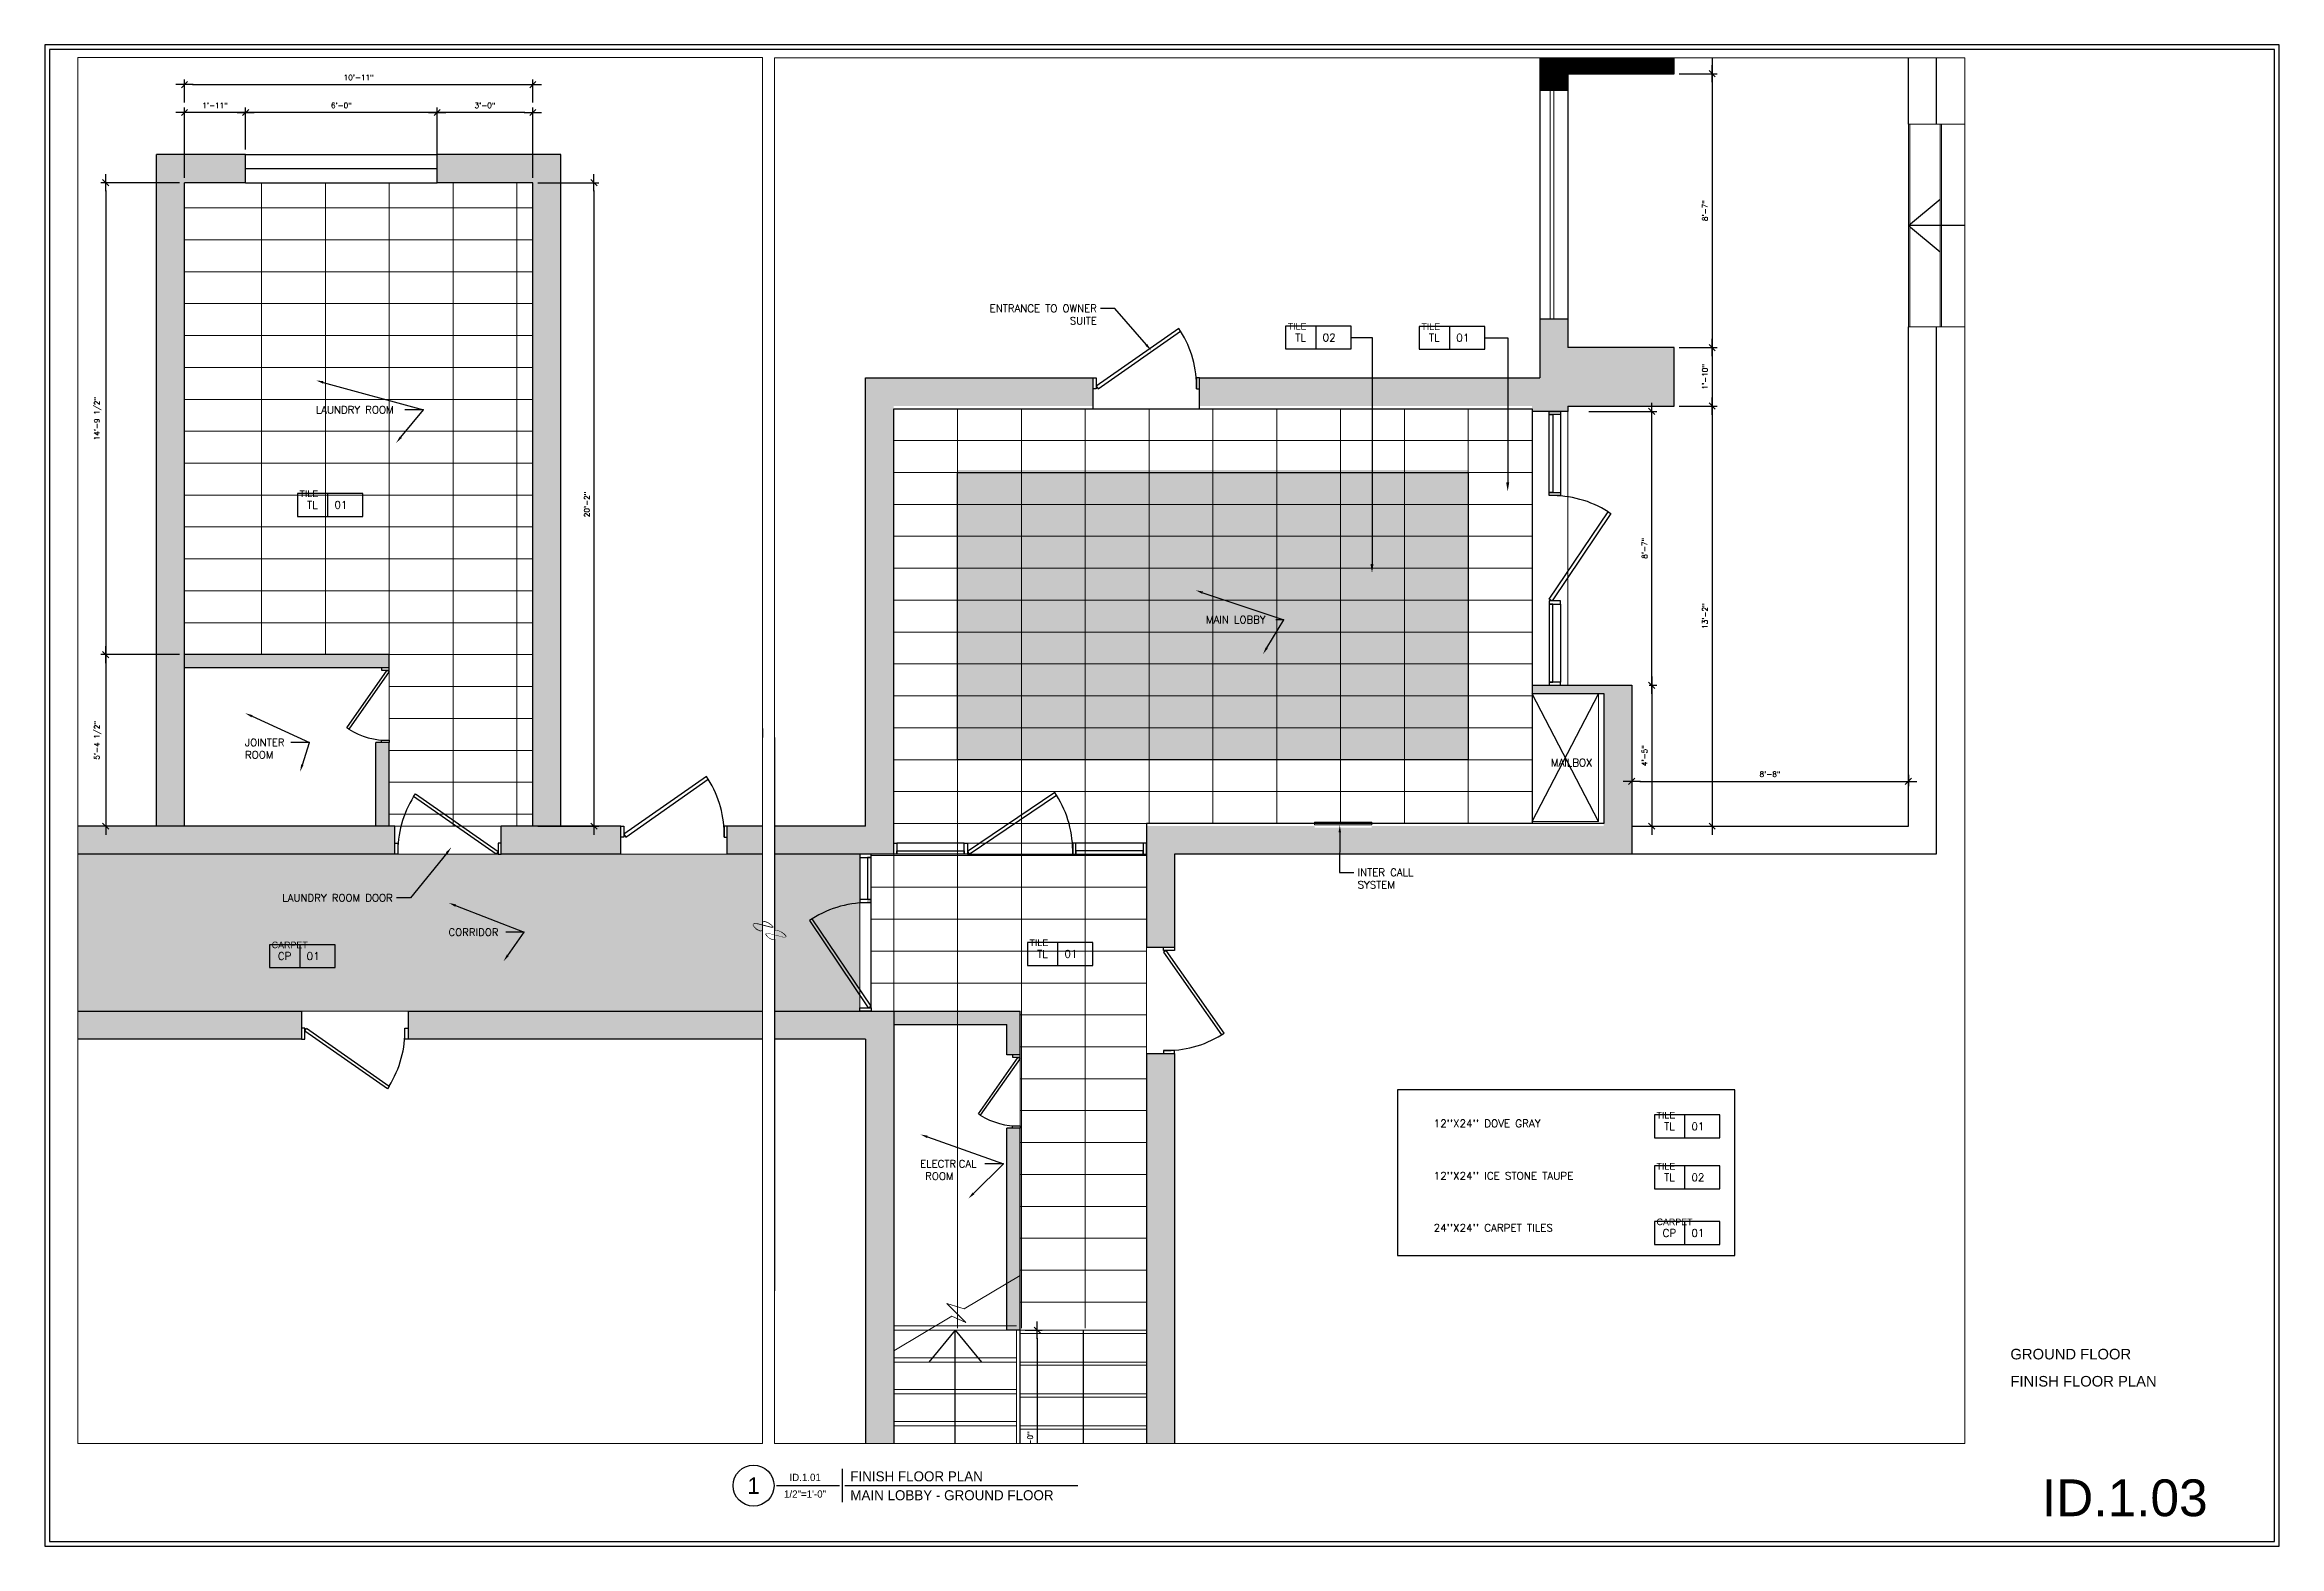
# Paper-space layout 'ID.1.03' of a CAD drawing. Header units: inches. Extents: x 0.8 to 35.8, y 0.2 to 23.8.
# The model-space entities are those that its viewports show. They can reach past a viewport. Long polylines and large blocks are cut down to what shows.
import ezdxf
from ezdxf import colors
from ezdxf.entities.mleader import LeaderData, LeaderLine
from ezdxf.enums import TextEntityAlignment as Align
from ezdxf.math import Vec2, Vec3

# ---------------------------------------------------------------- set-up
doc = ezdxf.new("R2018")
doc.units = ezdxf.units.IN
doc.header["$MEASUREMENT"] = 0
doc.set_wipeout_variables(frame=1)
doc.linetypes.add('CENTER', pattern=[2, 1.25, -0.25, 0.25, -0.25])
doc.linetypes.add('HIDDEN', pattern=[0.375, 0.25, -0.125])
for name, color, linetype in [('_SM_Xref-FF', 1, 'Continuous'), ('A-WALL', 4, 'Continuous'), ('A-WINDOW', 1, 'Continuous'), ('MD-FF-HATCH-6', 8, 'Continuous'), ('SM-A-NOTE', 2, 'Continuous'), ('SM-COM-GRID', 8, 'CENTER'), ('SM-COM-PLUMBING', 2, 'Continuous'), ('SM-FF-FIN', 1, 'Continuous'), ('SM-FF-HATCH', 8, 'Continuous'), ('SM-FF-IDEN', 2, 'Continuous'), ('SM-I-Ctrl-Wout', 197, 'Continuous'), ('SM-RCP-TEXT', 2, 'Continuous'), ('SM-VIEW-TAG', 5, 'Continuous'), ('titblk', 1, 'Continuous'), ('YP-DOOR', 1, 'Continuous')]:
    doc.layers.add(name, color=color, linetype=linetype)
doc.layers.add('D-D FLOOR', color=2, linetype='Continuous', lineweight=9)
doc.layers.add('I-8-Gray', color=1, linetype='Continuous', lineweight=9)
doc.styles.add('SHT_ARIAL', font='arial.ttf')
doc.styles.add('SM-ANNO-00', font='romans.shx')
doc.styles.add('SM-LEADER-00', font='romans.shx')
doc.styles.add('SMI-24', font='romans.shx', dxfattribs={"height": 2})
doc.styles.add('SMM-1', font='romans.shx', dxfattribs={"height": 2})
doc.styles.add('SMM-VIEW TAG', font='')
doc.styles.add('titblk text', font='arial.ttf', dxfattribs={"height": 0.125})
doc.styles.get('SMM-VIEW TAG').set_extended_font_data('Nexa Book')
doc.dimstyles.new('SMI-24', dxfattribs={"dimscale": 24, "dimtxt": 2, "dimasz": 0.125, "dimexe": 0.078125, "dimexo": 0.078125, "dimgap": 0.0625, "dimtad": 1, "dimdec": 3, "dimrnd": 0.25, "dimzin": 3, "dimdsep": 46, "dimlunit": 4, "dimtxsty": 'SMI-24', "dimblk": 'SMI-thick', "dimcen": 0.09375, "dimclrd": 1, "dimclre": 1, "dimclrt": 2, "dimadec": 0, "dimazin": 0, "dimtfac": 0.09375, "dimtdec": 3, "dimtmove": 2, "dimatfit": 3, "dimfxl": 0.078125, "dimfrac": 2, "dimtolj": 1, "dimtzin": 3, "dimarcsym": 0})

psp = doc.layouts.new('ID.1.03')

# ---------------------------------------------------------------- texts
at = {"layer": 'titblk', "color": 0, "style": 'titblk text'}
for s, p in [('GROUND FLOOR ', (31.553, 3.163)), ('FINISH FLOOR PLAN ', (31.553, 2.738))]:
    psp.add_text(s, height=0.16583, dxfattribs=at).set_placement(p)
at = {"layer": 'titblk', "color": 0, "ltscale": 8, "style": 'SHT_ARIAL'}
psp.add_text('ID.1.03', height=0.5768, dxfattribs=at).set_placement((32.046, 0.706))

msp = doc.modelspace()

# ---------------------------------------------------------------- texts
at = {"layer": 'SM-FF-FIN', "color": 2, "char_height": 2.84203, "attachment_point": 1, "style": 'SM-ANNO-00'}
for s, insert in [("12''X24'' DOVE GRAY", (724.78262, -1922.25449)), ("12''X24'' ICE STONE TAUPE", (724.78262, -1941.97496)), ("24''X24'' CARPET TILES", (724.78262, -1961.5208))]:
    msp.add_mtext(s, dxfattribs=dict(at, insert=insert))
at = {"layer": 'SM-RCP-TEXT', "insert": (784.45999, -1786.58792), "char_height": 2.8, "width": 57.3412941, "attachment_point": 3, "style": 'SM-LEADER-00'}
msp.add_mtext('MAILBOX ', dxfattribs=at)

# ---------------------------------------------------------------- blocks, each defined once
blk = doc.blocks.new('*U13')
at = {"color": 1, "linetype": 'Continuous'}
for p, q in [((1.711, 0.23), (1.711, -0.291)), ((0.682, -0.031), (1.67, -0.031)), ((1.752, -0.031), (5.402, -0.031))]:
    blk.add_line(p, q, dxfattribs=at)
blk.add_circle((0.321, -0.031), 0.321, dxfattribs=at)
at = {"color": 1, "style": 'SMM-VIEW TAG'}
blk.add_attdef('NO', text='', height=0.257, dxfattribs=at).set_placement((0.321, -0.031), align=Align.MIDDLE)
at = {"color": 1, "linetype": 'Continuous', "style": 'SMM-VIEW TAG'}
for tag, p in [('SHEET', (1.13, 0.099)), ('SCALE', (1.128, -0.16))]:
    blk.add_attdef(tag, text='', height=0.114, dxfattribs=at).set_placement(p, align=Align.MIDDLE)
at = {"color": 1, "style": 'SMM-VIEW TAG'}
blk.add_attdef('TITLE1', text='', height=0.157, dxfattribs=at).set_placement((1.837, -0.011), align=Align.BOTTOM_LEFT)
blk.add_attdef('TITLE2', text='', height=0.157, dxfattribs=at).set_placement((1.837, -0.103), align=Align.TOP_LEFT)
blk = doc.blocks.new('*U375')
at = {"linetype": 'ByBlock'}
for points in [[(-2.552, 0.166), (0.129, 0.166, -0.35878), (0.113, 0.201, -0.158891), (0.191, 0.318, -0.660676), (0.202, 0.314, -0.099894), (0.193, 0.25), (0.16, 0.123, 0.063527), (0.151, 0.053, 0.712672), (0.172, 0.043, 0.165502), (0.24, 0.13, 0.321469), (0.232, 0.166), (5.094, 0.166)], [(-2.68, 0), (0, 0, -0.35878), (-0.015, 0.034, -0.158891), (0.062, 0.152, -0.660676), (0.073, 0.148, -0.099894), (0.064, 0.084), (0.032, -0.044, 0.063527), (0.023, -0.113, 0.712672), (0.043, -0.124, 0.165502), (0.112, -0.036, 0.321469), (0.104, 0), (4.966, 0)]]:
    blk.add_lwpolyline(points, format="xyb", dxfattribs=at)
at = {"color": 191, "linetype": 'ByBlock'}
blk.add_wipeout([(-2.552, 0.166), (-2.552, 0), (0, 0), (-0.007, 0.005), (-0.011, 0.009), (-0.014, 0.014), (-0.016, 0.021), (-0.016, 0.027), (-0.015, 0.034), (-0.012, 0.045), (-0.009, 0.055), (-0.004, 0.067), (0.002, 0.078), (0.009, 0.091), (0.014, 0.099), (0.021, 0.11), (0.027, 0.117), (0.034, 0.125), (0.039, 0.131), (0.046, 0.138), (0.052, 0.144), (0.059, 0.15), (0.065, 0.154), (0.069, 0.154), (0.071, 0.149), (0.073, 0.144), (0.073, 0.131), (0.072, 0.115), (0.07, 0.105), (0.068, 0.096), (0.064, 0.084), (0.061, 0.069), (0.058, 0.059), (0.055, 0.049), (0.052, 0.035), (0.048, 0.02), (0.045, 0.01), (0.041, -0.008), (0.038, -0.019), (0.034, -0.034), (0.031, -0.048), (0.027, -0.063), (0.025, -0.08), (0.023, -0.098), (0.023, -0.117), (0.024, -0.121), (0.026, -0.124), (0.029, -0.126), (0.037, -0.127), (0.046, -0.122), (0.055, -0.115), (0.063, -0.109), (0.074, -0.098), (0.08, -0.091), (0.089, -0.079), (0.096, -0.069), (0.101, -0.06), (0.106, -0.05), (0.112, -0.036), (0.114, -0.026), (0.114, -0.017), (0.111, -0.009), (0.106, -0.002), (0.104, 0), (4.966, 0), (4.966, 0.166), (0.232, 0.166), (0.237, 0.161), (0.24, 0.156), (0.242, 0.149), (0.243, 0.144), (0.243, 0.139), (0.241, 0.133), (0.239, 0.125), (0.236, 0.119), (0.231, 0.108), (0.227, 0.1), (0.22, 0.09), (0.216, 0.084), (0.211, 0.078), (0.205, 0.071), (0.199, 0.065), (0.193, 0.059), (0.187, 0.054), (0.181, 0.049), (0.175, 0.045), (0.172, 0.043), (0.169, 0.041), (0.165, 0.039), (0.162, 0.039), (0.16, 0.04), (0.158, 0.04), (0.155, 0.042), (0.153, 0.045), (0.152, 0.047), (0.151, 0.049), (0.151, 0.053), (0.152, 0.065), (0.153, 0.082), (0.156, 0.105), (0.159, 0.118), (0.162, 0.128), (0.164, 0.139), (0.168, 0.152), (0.169, 0.158), (0.172, 0.169), (0.176, 0.183), (0.179, 0.196), (0.182, 0.206), (0.185, 0.219), (0.189, 0.233), (0.193, 0.248), (0.196, 0.258), (0.198, 0.266), (0.2, 0.277), (0.201, 0.287), (0.202, 0.293), (0.202, 0.304), (0.202, 0.309), (0.201, 0.316), (0.201, 0.316), (0.199, 0.319), (0.198, 0.32), (0.194, 0.32), (0.191, 0.318), (0.186, 0.315), (0.177, 0.307), (0.168, 0.297), (0.16, 0.289), (0.149, 0.275), (0.138, 0.258), (0.131, 0.245), (0.125, 0.234), (0.121, 0.224), (0.117, 0.213), (0.113, 0.201), (0.112, 0.191), (0.113, 0.185), (0.116, 0.178), (0.12, 0.173), (0.123, 0.17), (0.129, 0.166)], dxfattribs=at).dxf.layer = 'SM-I-Ctrl-Wout'
blk = doc.blocks.new('SMI-thick')
at = {"color": 0, "linetype": 'Continuous'}
blk.add_line((-1.08, 0), (1.08, 0), dxfattribs=at)
at = {"color": 4, "linetype": 'Continuous'}
blk.add_line((0.39, 0.39), (-0.39, -0.39), dxfattribs=at)
blk = doc.blocks.new('*D369')
at = {"layer": 'A-WALL', "color": 1, "lineweight": -2, "transparency": 16777216}
for p, q in [((783.13, -1655.87), (808.64, -1655.87)), ((806.77, -1755.87), (806.77, -1658.87)), ((805.83, -1758.87), (808.64, -1758.87))]:
    blk.add_line(p, q, dxfattribs=at)
at = {"layer": 'Defpoints', "color": 0, "transparency": 16777216}
for p in [(781.25, -1655.87), (806.77, -1655.87), (803.95, -1758.87)]:
    blk.add_point(p, dxfattribs=at)
at = {"layer": 'A-WALL', "color": 1, "lineweight": -2, "transparency": 16777216, "xscale": 3, "yscale": 3, "zscale": 3}
for p, rotation in [((806.77, -1655.87), 90), ((806.77, -1758.87), 270)]:
    blk.add_blockref('SMI-thick', p, dxfattribs=dict(at, rotation=rotation))
at = {"layer": 'A-WALL', "color": 2, "transparency": 16777216, "insert": (804.08, -1707.37), "char_height": 2, "attachment_point": 5, "rotation": 90, "style": 'SMI-24'}
blk.add_mtext('\\A1;8\'-7"', dxfattribs=at)
blk = doc.blocks.new('*D370')
at = {"layer": 'A-WALL', "color": 1, "lineweight": -2, "transparency": 16777216}
for p, q in [((805.83, -1758.87), (808.64, -1758.87)), ((806.77, -1761.87), (806.77, -1808.87)), ((804.69, -1811.87), (808.64, -1811.87))]:
    blk.add_line(p, q, dxfattribs=at)
at = {"layer": 'Defpoints', "color": 0, "transparency": 16777216}
for p in [(803.95, -1758.87), (802.82, -1811.87), (806.77, -1811.87)]:
    blk.add_point(p, dxfattribs=at)
at = {"layer": 'A-WALL', "color": 1, "lineweight": -2, "transparency": 16777216, "xscale": 3, "yscale": 3, "zscale": 3}
for p, rotation in [((806.77, -1758.87), 90), ((806.77, -1811.87), 270)]:
    blk.add_blockref('SMI-thick', p, dxfattribs=dict(at, rotation=rotation))
at = {"layer": 'A-WALL', "color": 2, "transparency": 16777216, "insert": (804.08, -1785.37), "char_height": 2, "attachment_point": 5, "rotation": 90, "style": 'SMI-24'}
blk.add_mtext('\\A1;4\'-5"', dxfattribs=at)
blk = doc.blocks.new('*D332')
at = {"layer": 'A-WALL', "color": 1, "lineweight": -2, "transparency": 16777216}
for p, q in [((820.74, -1506.87), (831.34, -1506.87)), ((829.47, -1509.87), (829.47, -1525.87)), ((817.12, -1528.87), (831.34, -1528.87))]:
    blk.add_line(p, q, dxfattribs=at)
at = {"layer": 'Defpoints', "color": 0, "transparency": 16777216}
for p in [(818.86, -1506.87), (815.25, -1528.87), (829.47, -1528.87)]:
    blk.add_point(p, dxfattribs=at)
at = {"layer": 'A-WALL', "color": 1, "lineweight": -2, "transparency": 16777216, "xscale": 3, "yscale": 3, "zscale": 3}
for p, rotation in [((829.47, -1506.87), 90), ((829.47, -1528.87), 270)]:
    blk.add_blockref('SMI-thick', p, dxfattribs=dict(at, rotation=rotation))
at = {"layer": 'A-WALL', "color": 2, "transparency": 16777216, "insert": (826.78, -1517.87), "char_height": 2, "attachment_point": 5, "rotation": 90, "style": 'SMI-24'}
blk.add_mtext('\\A1;1\'-10"', dxfattribs=at)
blk = doc.blocks.new('*D333')
at = {"layer": 'A-WALL', "color": 1, "lineweight": -2, "transparency": 16777216}
for p, q in [((817.12, -1528.87), (831.34, -1528.87)), ((829.47, -1531.87), (829.47, -1628.87)), ((817.12, -1631.87), (831.34, -1631.87))]:
    blk.add_line(p, q, dxfattribs=at)
at = {"layer": 'Defpoints', "color": 0, "transparency": 16777216}
for p in [(815.25, -1528.87), (815.25, -1631.87), (829.47, -1631.87)]:
    blk.add_point(p, dxfattribs=at)
at = {"layer": 'A-WALL', "color": 1, "lineweight": -2, "transparency": 16777216, "xscale": 3, "yscale": 3, "zscale": 3}
for p, rotation in [((829.47, -1528.87), 90), ((829.47, -1631.87), 270)]:
    blk.add_blockref('SMI-thick', p, dxfattribs=dict(at, rotation=rotation))
at = {"layer": 'A-WALL', "color": 2, "transparency": 16777216, "insert": (826.78, -1580.37), "char_height": 2, "attachment_point": 5, "rotation": 90, "style": 'SMI-24'}
blk.add_mtext('\\A1;8\'-7"', dxfattribs=at)
blk = doc.blocks.new('*D334')
at = {"layer": 'A-WALL', "color": 1, "lineweight": -2, "transparency": 16777216}
for p, q in [((817.12, -1631.87), (831.34, -1631.87)), ((829.47, -1634.87), (829.47, -1650.87)), ((817.12, -1653.87), (831.34, -1653.87))]:
    blk.add_line(p, q, dxfattribs=at)
at = {"layer": 'Defpoints', "color": 0, "transparency": 16777216}
for p in [(815.25, -1631.87), (815.25, -1653.87), (829.47, -1653.87)]:
    blk.add_point(p, dxfattribs=at)
at = {"layer": 'A-WALL', "color": 1, "lineweight": -2, "transparency": 16777216, "xscale": 3, "yscale": 3, "zscale": 3}
for p, rotation in [((829.47, -1631.87), 90), ((829.47, -1653.87), 270)]:
    blk.add_blockref('SMI-thick', p, dxfattribs=dict(at, rotation=rotation))
at = {"layer": 'A-WALL', "color": 2, "transparency": 16777216, "insert": (826.78, -1642.87), "char_height": 2, "attachment_point": 5, "rotation": 90, "style": 'SMI-24'}
blk.add_mtext('\\A1;1\'-10"', dxfattribs=at)
blk = doc.blocks.new('*D335')
at = {"layer": 'A-WALL', "color": 1, "lineweight": -2, "transparency": 16777216}
for p, q in [((817.12, -1653.87), (831.34, -1653.87)), ((829.47, -1656.87), (829.47, -1808.87)), ((815.49, -1811.87), (831.34, -1811.87))]:
    blk.add_line(p, q, dxfattribs=at)
at = {"layer": 'Defpoints', "color": 0, "transparency": 16777216}
for p in [(815.25, -1653.87), (813.61, -1811.87), (829.47, -1811.87)]:
    blk.add_point(p, dxfattribs=at)
at = {"layer": 'A-WALL', "color": 1, "lineweight": -2, "transparency": 16777216, "xscale": 3, "yscale": 3, "zscale": 3}
for p, rotation in [((829.47, -1653.87), 90), ((829.47, -1811.87), 270)]:
    blk.add_blockref('SMI-thick', p, dxfattribs=dict(at, rotation=rotation))
at = {"layer": 'A-WALL', "color": 2, "transparency": 16777216, "insert": (826.78, -1732.87), "char_height": 2, "attachment_point": 5, "rotation": 90, "style": 'SMI-24'}
blk.add_mtext('\\A1;13\'-2"', dxfattribs=at)
blk = doc.blocks.new('*D336')
at = {"layer": 'A-WALL', "color": 1, "lineweight": -2, "transparency": 16777216}
for p, q in [((799.25, -1792.53), (799.25, -1796.89)), ((802.25, -1795.02), (900.25, -1795.02)), ((903.25, -1792.53), (903.25, -1796.89))]:
    blk.add_line(p, q, dxfattribs=at)
at = {"layer": 'Defpoints', "color": 0, "transparency": 16777216}
for p in [(799.25, -1790.65), (903.25, -1790.65), (903.25, -1795.02)]:
    blk.add_point(p, dxfattribs=at)
at = {"layer": 'A-WALL', "color": 1, "lineweight": -2, "transparency": 16777216, "xscale": 3, "yscale": 3, "zscale": 3, "rotation": 180}
blk.add_blockref('SMI-thick', (799.25, -1795.02), dxfattribs=at)
at = {"layer": 'A-WALL', "color": 1, "lineweight": -2, "transparency": 16777216, "xscale": 3, "yscale": 3, "zscale": 3}
blk.add_blockref('SMI-thick', (903.25, -1795.02), dxfattribs=at)
at = {"layer": 'A-WALL', "color": 2, "transparency": 16777216, "insert": (851.25, -1792.33), "char_height": 2, "attachment_point": 5, "style": 'SMI-24'}
blk.add_mtext('\\A1;8\'-8"', dxfattribs=at)
blk = doc.blocks.new('*D361')
at = {"layer": 'A-WALL', "color": 1, "lineweight": -2, "transparency": 16777216}
for p, q in [((-53.12, -1569.87), (-30.15, -1569.87)), ((-32.02, -1572.87), (-32.02, -1808.87)), ((-53.12, -1811.87), (-30.15, -1811.87))]:
    blk.add_line(p, q, dxfattribs=at)
at = {"layer": 'Defpoints', "color": 0, "transparency": 16777216}
for p in [(-55, -1569.87), (-55, -1811.87), (-32.02, -1811.87)]:
    blk.add_point(p, dxfattribs=at)
at = {"layer": 'A-WALL', "color": 1, "lineweight": -2, "transparency": 16777216, "xscale": 3, "yscale": 3, "zscale": 3}
for p, rotation in [((-32.02, -1569.87), 90), ((-32.02, -1811.87), 270)]:
    blk.add_blockref('SMI-thick', p, dxfattribs=dict(at, rotation=rotation))
at = {"layer": 'A-WALL', "color": 2, "transparency": 16777216, "insert": (-34.71, -1690.87), "char_height": 2, "attachment_point": 5, "rotation": 90, "style": 'SMI-24'}
blk.add_mtext('\\A1;20\'-2"', dxfattribs=at)
blk = doc.blocks.new('*D362')
at = {"layer": 'A-WALL', "color": 1, "lineweight": -2, "transparency": 16777216}
for p, q in [((-91, -1568), (-91, -1541.6)), ((-58, -1543.48), (-88, -1543.48)), ((-55, -1568), (-55, -1541.6))]:
    blk.add_line(p, q, dxfattribs=at)
at = {"layer": 'Defpoints', "color": 0, "transparency": 16777216}
for p in [(-91, -1543.48), (-91, -1569.87), (-55, -1569.87)]:
    blk.add_point(p, dxfattribs=at)
at = {"layer": 'A-WALL', "color": 1, "lineweight": -2, "transparency": 16777216, "xscale": 3, "yscale": 3, "zscale": 3, "rotation": 180}
blk.add_blockref('SMI-thick', (-91, -1543.48), dxfattribs=at)
at = {"layer": 'A-WALL', "color": 1, "lineweight": -2, "transparency": 16777216, "xscale": 3, "yscale": 3, "zscale": 3}
blk.add_blockref('SMI-thick', (-55, -1543.48), dxfattribs=at)
at = {"layer": 'A-WALL', "color": 2, "transparency": 16777216, "insert": (-73, -1540.79), "char_height": 2, "attachment_point": 5, "style": 'SMI-24'}
blk.add_mtext('\\A1;3\'-0"', dxfattribs=at)
blk = doc.blocks.new('*D363')
at = {"layer": 'A-WALL', "color": 1, "lineweight": -2, "transparency": 16777216}
for p, q in [((-163, -1557.44), (-163, -1541.6)), ((-94, -1543.48), (-160, -1543.48)), ((-91, -1568), (-91, -1541.6))]:
    blk.add_line(p, q, dxfattribs=at)
at = {"layer": 'Defpoints', "color": 0, "transparency": 16777216}
for p in [(-163, -1543.48), (-163, -1559.31), (-91, -1569.87)]:
    blk.add_point(p, dxfattribs=at)
at = {"layer": 'A-WALL', "color": 1, "lineweight": -2, "transparency": 16777216, "xscale": 3, "yscale": 3, "zscale": 3, "rotation": 180}
blk.add_blockref('SMI-thick', (-163, -1543.48), dxfattribs=at)
at = {"layer": 'A-WALL', "color": 1, "lineweight": -2, "transparency": 16777216, "xscale": 3, "yscale": 3, "zscale": 3}
blk.add_blockref('SMI-thick', (-91, -1543.48), dxfattribs=at)
at = {"layer": 'A-WALL', "color": 2, "transparency": 16777216, "insert": (-127, -1540.79), "char_height": 2, "attachment_point": 5, "style": 'SMI-24'}
blk.add_mtext('\\A1;6\'-0"', dxfattribs=at)
blk = doc.blocks.new('*D364')
at = {"layer": 'A-WALL', "color": 1, "lineweight": -2, "transparency": 16777216}
for p, q in [((-186, -1568), (-186, -1541.6)), ((-166, -1543.48), (-183, -1543.48)), ((-163, -1557.44), (-163, -1541.6))]:
    blk.add_line(p, q, dxfattribs=at)
at = {"layer": 'Defpoints', "color": 0, "transparency": 16777216}
for p in [(-186, -1543.48), (-163, -1559.31), (-186, -1569.87)]:
    blk.add_point(p, dxfattribs=at)
at = {"layer": 'A-WALL', "color": 1, "lineweight": -2, "transparency": 16777216, "xscale": 3, "yscale": 3, "zscale": 3, "rotation": 180}
blk.add_blockref('SMI-thick', (-186, -1543.48), dxfattribs=at)
at = {"layer": 'A-WALL', "color": 1, "lineweight": -2, "transparency": 16777216, "xscale": 3, "yscale": 3, "zscale": 3}
blk.add_blockref('SMI-thick', (-163, -1543.48), dxfattribs=at)
at = {"layer": 'A-WALL', "color": 2, "transparency": 16777216, "insert": (-174.5, -1540.79), "char_height": 2, "attachment_point": 5, "style": 'SMI-24'}
blk.add_mtext('\\A1;1\'-11"', dxfattribs=at)
blk = doc.blocks.new('*D365')
at = {"layer": 'A-WALL', "color": 1, "lineweight": -2, "transparency": 16777216}
for p, q in [((-186, -1539.73), (-186, -1531.11)), ((-183, -1532.98), (-58, -1532.98)), ((-55, -1539.73), (-55, -1531.11))]:
    blk.add_line(p, q, dxfattribs=at)
at = {"layer": 'Defpoints', "color": 0, "transparency": 16777216}
for p in [(-55, -1532.98), (-186, -1541.6), (-55, -1541.6)]:
    blk.add_point(p, dxfattribs=at)
at = {"layer": 'A-WALL', "color": 1, "lineweight": -2, "transparency": 16777216, "xscale": 3, "yscale": 3, "zscale": 3, "rotation": 180}
blk.add_blockref('SMI-thick', (-186, -1532.98), dxfattribs=at)
at = {"layer": 'A-WALL', "color": 1, "lineweight": -2, "transparency": 16777216, "xscale": 3, "yscale": 3, "zscale": 3}
blk.add_blockref('SMI-thick', (-55, -1532.98), dxfattribs=at)
at = {"layer": 'A-WALL', "color": 2, "transparency": 16777216, "insert": (-120.5, -1530.29), "char_height": 2, "attachment_point": 5, "style": 'SMI-24'}
blk.add_mtext('\\A1;10\'-11"', dxfattribs=at)
blk = doc.blocks.new('*D366')
at = {"layer": 'A-WALL', "color": 1, "lineweight": -2, "transparency": 16777216}
for p, q in [((-187.87, -1569.87), (-217.46, -1569.87)), ((-215.59, -1572.87), (-215.59, -1744.37)), ((-187.87, -1747.37), (-217.46, -1747.37))]:
    blk.add_line(p, q, dxfattribs=at)
at = {"layer": 'Defpoints', "color": 0, "transparency": 16777216}
for p in [(-186, -1569.87), (-215.59, -1747.37), (-186, -1747.37)]:
    blk.add_point(p, dxfattribs=at)
at = {"layer": 'A-WALL', "color": 1, "lineweight": -2, "transparency": 16777216, "xscale": 3, "yscale": 3, "zscale": 3}
for p, rotation in [((-215.59, -1569.87), 90), ((-215.59, -1747.37), 270)]:
    blk.add_blockref('SMI-thick', p, dxfattribs=dict(at, rotation=rotation))
at = {"layer": 'A-WALL', "color": 2, "transparency": 16777216, "insert": (-218.61, -1658.62), "char_height": 2, "attachment_point": 5, "rotation": 90, "style": 'SMI-24'}
blk.add_mtext('\\A1;14\'-9 1/2"', dxfattribs=at)
blk = doc.blocks.new('*D367')
at = {"layer": 'A-WALL', "color": 1, "lineweight": -2, "transparency": 16777216}
for p, q in [((-187.87, -1747.37), (-217.46, -1747.37)), ((-215.59, -1750.37), (-215.59, -1808.87)), ((-198.44, -1811.87), (-217.46, -1811.87))]:
    blk.add_line(p, q, dxfattribs=at)
at = {"layer": 'Defpoints', "color": 0, "transparency": 16777216}
for p in [(-186, -1747.37), (-215.59, -1811.87), (-196.56, -1811.87)]:
    blk.add_point(p, dxfattribs=at)
at = {"layer": 'A-WALL', "color": 1, "lineweight": -2, "transparency": 16777216, "xscale": 3, "yscale": 3, "zscale": 3}
for p, rotation in [((-215.59, -1747.37), 90), ((-215.59, -1811.87), 270)]:
    blk.add_blockref('SMI-thick', p, dxfattribs=dict(at, rotation=rotation))
at = {"layer": 'A-WALL', "color": 2, "transparency": 16777216, "insert": (-218.61, -1779.62), "char_height": 2, "attachment_point": 5, "rotation": 90, "style": 'SMI-24'}
blk.add_mtext('\\A1;5\'-4 1/2"', dxfattribs=at)
blk = doc.blocks.new('*D329')
at = {"layer": 'A-WALL', "color": 1, "lineweight": -2, "transparency": 16777216}
for p, q in [((571.12, -2001.43), (577.6, -2001.43)), ((575.73, -2004.43), (575.73, -2082.41)), ((571.12, -2085.41), (577.6, -2085.41))]:
    blk.add_line(p, q, dxfattribs=at)
at = {"layer": 'Defpoints', "color": 0, "transparency": 16777216}
for p in [(569.25, -2001.43), (569.25, -2085.41), (575.73, -2085.41)]:
    blk.add_point(p, dxfattribs=at)
at = {"layer": 'A-WALL', "color": 1, "lineweight": -2, "transparency": 16777216, "xscale": 3, "yscale": 3, "zscale": 3}
for p, rotation in [((575.73, -2001.43), 90), ((575.73, -2085.41), 270)]:
    blk.add_blockref('SMI-thick', p, dxfattribs=dict(at, rotation=rotation))
at = {"layer": 'A-WALL', "color": 2, "transparency": 16777216, "insert": (573.04, -2043.42), "char_height": 2, "attachment_point": 5, "rotation": 90, "style": 'SMI-24'}
blk.add_mtext('\\A1;7\'-0"', dxfattribs=at)
blk = doc.blocks.new('*U372')
at = {"color": 1}
blk.add_line((7.93, 3.02), (7.93, -2.98), dxfattribs=at)
at = {"color": 0}
blk.add_lwpolyline([(0, -2.98), (17.23, -2.98), (17.23, 3.02), (0, 3.02)], close=True, dxfattribs=at)
at = {"color": 1, "linetype": 'ByBlock'}
for points in [[(17.23, 0.02), (22.71, 0.02)], [(22.71, 0.02), (22.71, -59.43)]]:
    blk.add_lwpolyline(points, dxfattribs=at)
blk.add_lwpolyline([(22.71, -59.43, 0.8, 0, 0), (22.71, -61.84, 0, 0, 0)], format="xyseb", dxfattribs=at)
at = {"color": 2, "lineweight": 30, "flags": 104}
blk.add_attdef('NAME', text='', height=2, dxfattribs=at).set_placement((0.57, 3.83), align=Align.BOTTOM_LEFT)
at = {"color": 2, "style": 'SMM-1'}
blk.add_attdef('TYP', text='', height=2, dxfattribs=at).set_placement((3.96, 0.02), align=Align.MIDDLE_CENTER)
blk.add_attdef('XXX', text='', height=2, dxfattribs=at).set_placement((9.73, 0.02), align=Align.MIDDLE_LEFT)
blk = doc.blocks.new('*U373')
at = {"color": 1}
blk.add_line((7.93, 3.02), (7.93, -2.98), dxfattribs=at)
at = {"color": 0}
blk.add_lwpolyline([(0, -2.98), (17.23, -2.98), (17.23, 3.02), (0, 3.02)], close=True, dxfattribs=at)
at = {"color": 1, "linetype": 'ByBlock'}
for points in [[(17.23, 0.02), (23.24, 0.02)], [(23.24, 0.02), (23.24, -37.95)]]:
    blk.add_lwpolyline(points, dxfattribs=at)
blk.add_lwpolyline([(23.24, -37.95, 0.8, 0, 0), (23.24, -40.36, 0, 0, 0)], format="xyseb", dxfattribs=at)
at = {"color": 2, "lineweight": 30, "flags": 104}
blk.add_attdef('NAME', text='', height=2, dxfattribs=at).set_placement((0.57, 3.83), align=Align.BOTTOM_LEFT)
at = {"color": 2, "style": 'SMM-1'}
blk.add_attdef('TYP', text='', height=2, dxfattribs=at).set_placement((3.96, 0.02), align=Align.MIDDLE_CENTER)
blk.add_attdef('XXX', text='', height=2, dxfattribs=at).set_placement((9.73, 0.02), align=Align.MIDDLE_LEFT)
blk = doc.blocks.new('*U374')
at = {"color": 1}
blk.add_line((7.93, 3.02), (7.93, -2.98), dxfattribs=at)
at = {"color": 0}
blk.add_lwpolyline([(0, -2.98), (17.23, -2.98), (17.23, 3.02), (0, 3.02)], close=True, dxfattribs=at)
at = {"color": 2, "lineweight": 30, "flags": 104}
blk.add_attdef('NAME', text='', height=2, dxfattribs=at).set_placement((0.57, 3.83), align=Align.BOTTOM_LEFT)
at = {"color": 2, "style": 'SMM-1'}
blk.add_attdef('TYP', text='', height=2, dxfattribs=at).set_placement((3.96, 0.02), align=Align.MIDDLE_CENTER)
blk.add_attdef('XXX', text='', height=2, dxfattribs=at).set_placement((9.73, 0.02), align=Align.MIDDLE_LEFT)
blk = doc.blocks.new('*U325')
at = {"color": 1}
blk.add_line((7.93, 3.02), (7.93, -2.98), dxfattribs=at)
at = {"color": 0}
blk.add_lwpolyline([(0, -2.98), (17.23, -2.98), (17.23, 3.02), (0, 3.02)], close=True, dxfattribs=at)
at = {"color": 2, "lineweight": 30, "flags": 104}
blk.add_attdef('NAME', text='', height=2, dxfattribs=at).set_placement((0.57, 3.83), align=Align.BOTTOM_LEFT)
at = {"color": 2, "style": 'SMM-1'}
blk.add_attdef('TYP', text='', height=2, dxfattribs=at).set_placement((3.96, 0.02), align=Align.MIDDLE_CENTER)
blk.add_attdef('XXX', text='', height=2, dxfattribs=at).set_placement((9.73, 0.02), align=Align.MIDDLE_LEFT)
blk = doc.blocks.new('*U326')
at = {"color": 1}
blk.add_line((7.93, 3.02), (7.93, -2.98), dxfattribs=at)
at = {"color": 0}
blk.add_lwpolyline([(0, -2.98), (17.23, -2.98), (17.23, 3.02), (0, 3.02)], close=True, dxfattribs=at)
at = {"color": 2, "lineweight": 30, "flags": 104}
blk.add_attdef('NAME', text='', height=2, dxfattribs=at).set_placement((0.57, 3.83), align=Align.BOTTOM_LEFT)
at = {"color": 2, "style": 'SMM-1'}
blk.add_attdef('TYP', text='', height=2, dxfattribs=at).set_placement((3.96, 0.02), align=Align.MIDDLE_CENTER)
blk.add_attdef('XXX', text='', height=2, dxfattribs=at).set_placement((9.73, 0.02), align=Align.MIDDLE_LEFT)
blk = doc.blocks.new('*U327')
at = {"color": 1}
blk.add_line((7.93, 3.02), (7.93, -2.98), dxfattribs=at)
at = {"color": 0}
blk.add_lwpolyline([(0, -2.98), (17.23, -2.98), (17.23, 3.02), (0, 3.02)], close=True, dxfattribs=at)
at = {"color": 2, "lineweight": 30, "flags": 104}
blk.add_attdef('NAME', text='', height=2, dxfattribs=at).set_placement((0.57, 3.83), align=Align.BOTTOM_LEFT)
at = {"color": 2, "style": 'SMM-1'}
blk.add_attdef('TYP', text='', height=2, dxfattribs=at).set_placement((3.96, 0.02), align=Align.MIDDLE_CENTER)
blk.add_attdef('XXX', text='', height=2, dxfattribs=at).set_placement((9.73, 0.02), align=Align.MIDDLE_LEFT)
blk = doc.blocks.new('*U328')
at = {"color": 1}
blk.add_line((7.93, 3.02), (7.93, -2.98), dxfattribs=at)
at = {"color": 0}
blk.add_lwpolyline([(0, -2.98), (17.23, -2.98), (17.23, 3.02), (0, 3.02)], close=True, dxfattribs=at)
at = {"color": 2, "lineweight": 30, "flags": 104}
blk.add_attdef('NAME', text='', height=2, dxfattribs=at).set_placement((0.57, 3.83), align=Align.BOTTOM_LEFT)
at = {"color": 2, "style": 'SMM-1'}
blk.add_attdef('TYP', text='', height=2, dxfattribs=at).set_placement((3.96, 0.02), align=Align.MIDDLE_CENTER)
blk.add_attdef('XXX', text='', height=2, dxfattribs=at).set_placement((9.73, 0.02), align=Align.MIDDLE_LEFT)

# ---------------------------------------------------------------- dimensions: what is measured, and where the dimension line sits
at = {"layer": 'A-WALL'}
for base, p1, p2, picture, middle in [((829.46831, -1528.87117), (818.86265, -1506.87117), (815.24662, -1528.87117), '*D332', (826.77784, -1517.87117)), ((829.46831, -1631.87117), (815.24662, -1528.87117), (815.24662, -1631.87117), '*D333', (826.77784, -1580.37117)), ((-215.58754, -1747.37117), (-185.99981, -1569.87117), (-185.99981, -1747.37117), '*D366', (-218.61135, -1658.62117)), ((-32.02267, -1811.87117), (-54.99981, -1569.87117), (-54.99981, -1811.87117), '*D361', (-34.71314, -1690.87117)), ((829.46831, -1653.87117), (815.24662, -1631.87117), (815.24662, -1653.87117), '*D334', (826.77784, -1642.87117)), ((806.76701, -1655.87117), (803.95153, -1758.87117), (781.25132, -1655.87117), '*D369', (804.07653, -1707.37117)), ((829.46831, -1811.87117), (815.24662, -1653.87117), (813.61, -1811.87117), '*D335', (826.77784, -1732.87117)), ((-215.58754, -1811.87117), (-185.99981, -1747.37117), (-196.56087, -1811.87117), '*D367', (-218.61135, -1779.62117)), ((806.76701, -1811.87117), (803.95153, -1758.87117), (802.81869, -1811.87117), '*D370', (804.07653, -1785.37117)), ((575.72954, -2085.41173), (569.24662, -2001.43224), (569.24662, -2085.41173), '*D329', (573.03907, -2043.42199))]:
    dim = msp.add_linear_dim(base=base, p1=p1, p2=p2, angle=90, dimstyle='SMI-24', dxfattribs=at)
    dim.commit()
    dim.dimension.update_dxf_attribs({"geometry": picture, "text_midpoint": middle})
for base, p1, p2, picture, middle in [((-54.99981, -1532.98253), (-185.99981, -1541.60111), (-54.99981, -1541.60111), '*D365', (-120.49981, -1530.29206)), ((-185.99981, -1543.47611), (-162.99981, -1559.3101), (-185.99981, -1569.87117), '*D364', (-174.49981, -1540.78563)), ((-162.99981, -1543.47611), (-90.99981, -1569.87117), (-162.99981, -1559.3101), '*D363', (-126.99981, -1540.78563)), ((-90.99981, -1543.47611), (-54.99981, -1569.87117), (-90.99981, -1569.87117), '*D362', (-72.99981, -1540.78563)), ((903.24662, -1795.01855), (799.24662, -1790.65171), (903.24662, -1790.65171), '*D336', (851.24662, -1792.32808))]:
    dim = msp.add_linear_dim(base=base, p1=p1, p2=p2, dimstyle='SMI-24', dxfattribs=at)
    dim.commit()
    dim.dimension.update_dxf_attribs({"geometry": picture, "text_midpoint": middle})

# ---------------------------------------------------------------- hatches: boundary and pattern name
at = {"layer": 'A-WALL'}
h = msp.add_hatch(dxfattribs=at)
h.set_pattern_fill('DOTS', color=8, scale=20, angle=315)
h.paths.add_polyline_path([(545.74662, -1786.87117), (737.74662, -1786.87117), (737.74662, -1677.87117), (545.74662, -1677.87117)])
at = {"layer": 'D-D FLOOR'}
h = msp.add_hatch(dxfattribs=at)
h.set_pattern_fill('ANSI31', color=256, scale=96, angle=315)
h.set_pattern_definition([(0, (-109, -1747.371), (3e-15, 12), [])])
h.paths.add_polyline_path([(-185.99981, -1569.87117), (-54.99981, -1569.87117), (-54.99981, -1811.87117), (-108.99981, -1811.87117), (-108.99981, -1747.37117), (-185.99981, -1747.37117)])
h = msp.add_hatch(dxfattribs=at)
h.set_pattern_fill('ANSI31', color=256, scale=192, angle=45)
h.set_pattern_definition([(90, (-109, -1747.543), (-24, 0), [])])
h.paths.add_polyline_path([(-108.99981, -1747.37117), (-108.99981, -1811.87117), (-54.89333, -1811.87117), (-55.08785, -1569.87117), (-102.0781, -1569.87117), (-101.99006, -1569.7959), (-180.49981, -1569.94645), (-180.42171, -1747.37117)])
h = msp.add_hatch(dxfattribs=at)
h.set_pattern_fill('ANSI31', color=256, scale=96, angle=315)
h.set_pattern_definition([(0, (737.747, -1726.871), (3e-15, 12), [])])
h.paths.add_polyline_path([(521.74662, -1786.87117), (521.74662, -1795.26906), (521.74662, -1822.43224), (513.24661, -1822.43224), (513.24661, -1822.43224), (513.24662, -1880.8391), (569.24662, -1881.43224), (569.24662, -2001.43224), (616.74662, -2001.43224), (616.74662, -1811.87117), (761.74662, -1811.87117), (761.74662, -1653.8721), (521.74662, -1654.3745)])
h = msp.add_hatch(dxfattribs=at)
h.set_pattern_fill('ANSI31', color=256, scale=192, angle=45)
h.set_pattern_definition([(90, (641.747, -1677.87), (-24, 0), [])])
h.paths.add_polyline_path([(634.34231, -1714.38494), (636.64231, -1714.38494), (549.19662, -1714.19644), (546.89662, -1714.19644)], flags=16)
h.paths.add_polyline_path([(761.74662, -1810.87117), (761.74662, -1654.87117), (513.24661, -1654.87118), (513.24661, -2000.69513), (616.74662, -2000.69513), (616.74662, -1810.87117)])
h = msp.add_hatch(dxfattribs=at)
h.set_pattern_fill('GEOL4', color=8, scale=20, pattern_type=2)
h.set_pattern_definition([(0, (0, 2), (10, 4), [8, -12]), (90, (2, 0), (-10, 4), [2, -8, 2, -4]), (90, (6, 2), (-10, 4), [2, -4, 2, -8]), (90, (0.6, 1.1), (-2.5, 10), [0, -1.8, 0, -2.2, 0, -2]), (90, (1.8, 0.9), (-2.5, 10), [0, -1.8, 0, -1.8, 0, -2.4])])
h.paths.add_polyline_path([(509.06126, -1822.43224), (-663.93873, -1822.43224), (-663.93873, -1881.43224), (509.06126, -1881.43224)])
at = {"layer": 'SM-COM-GRID'}
h = msp.add_hatch(dxfattribs=at)
h.set_pattern_fill('ANSI31', color=256)
h.paths.add_polyline_path([(815.24662, -1506.87117), (775.24662, -1506.87117), (775.24662, -1496.08522), (764.74662, -1496.08522), (764.74662, -1535.01462), (775.24662, -1535.01462), (775.24662, -1528.87117), (815.24662, -1528.87117)])
h = msp.add_hatch(dxfattribs=at)
h.set_pattern_fill('ANSI31', color=256)
h.paths.add_polyline_path([(521.74662, -1653.87117), (596.74662, -1653.87117), (596.74662, -1643.3101), (511.18555, -1643.3101), (511.18555, -1811.87117), (463.06126, -1811.87117), (463.06126, -1815.97374), (463.06126, -1822.43224), (509.06126, -1822.43224), (521.74662, -1822.43224)])
h.paths.add_polyline_path([(701.58013, -1643.3101), (636.74662, -1643.3101), (636.74662, -1647.41268), (636.74662, -1653.87117), (701.58013, -1653.87117)])
h.paths.add_polyline_path([(752.59653, -1643.3101), (701.58013, -1643.3101), (701.58013, -1653.87117), (752.59653, -1653.87117)])
h.paths.add_polyline_path([(815.24662, -1631.87117), (775.24662, -1631.87117), (775.24662, -1621.08522), (764.74662, -1621.08522), (764.74662, -1643.3101), (752.59653, -1643.3101), (752.59653, -1653.87117), (761.74662, -1653.87117), (761.74662, -1655.87117), (775.24662, -1655.87117), (775.24662, -1653.87117), (815.24662, -1653.87117)])
h.paths.add_polyline_path([(799.24662, -1758.87117), (761.74662, -1758.87117), (761.74662, -1761.93399), (788.74662, -1761.93399), (788.74662, -1811.87117), (701.4761, -1811.87117), (701.4761, -1812.41768), (680.01714, -1812.41768), (680.01714, -1811.87117), (616.74662, -1811.87117), (616.74662, -1857.43224), (627.30769, -1857.43224), (627.30769, -1822.43224), (799.24662, -1822.43224)])
h.paths.add_polyline_path([(627.30769, -1897.43224), (623.20512, -1897.43224), (616.74662, -1897.43224), (616.74662, -2001.43224), (616.74662, -2137.61759), (627.30769, -2137.61759)])
h.paths.add_polyline_path([(569.24662, -1881.43224), (521.74662, -1881.43224), (521.74662, -1886.43224), (564.24662, -1886.43224), (564.24662, -1897.93224), (569.24662, -1897.93224)])
h.paths.add_polyline_path([(569.24662, -1925.43224), (566.4261, -1925.43224), (564.24662, -1925.43224), (564.24662, -1983.8768), (569.24662, -1980.88755)])
h.paths.add_polyline_path([(569.24662, -1980.88755), (564.24662, -1983.8768), (564.24662, -2001.43224), (569.24662, -2001.43224)])
h.paths.add_polyline_path([(423.06126, -1811.87117), (18.06126, -1811.87117), (18.06126, -1815.97374), (18.06126, -1822.43224), (423.06126, -1822.43224)])
h.paths.add_polyline_path([(-21.93874, -1811.87117), (-66.93874, -1811.87117), (-66.93874, -1822.43224), (-21.93874, -1822.43224)])
h.paths.add_polyline_path([(-185.99981, -1569.87117), (-162.99981, -1569.87117), (-162.99981, -1559.3101), (-196.56087, -1559.3101), (-196.56087, -1811.87117), (-185.99981, -1811.87117)])
h.paths.add_polyline_path([(-108.99981, -1747.37117), (-185.99981, -1747.37117), (-185.99981, -1752.37117), (-108.99981, -1752.37117)])
h.paths.add_polyline_path([(-108.99981, -1780.37117), (-111.87161, -1780.37117), (-113.99981, -1780.37117), (-113.99981, -1811.87117), (-108.99981, -1811.87117)])
h.paths.add_polyline_path([(-44.43874, -1559.3101), (-90.99981, -1559.3101), (-90.99981, -1569.87117), (-54.99981, -1569.87117), (-54.99981, -1811.87117), (-44.43874, -1811.87117)])
h.paths.add_polyline_path([(-106.93874, -1811.87117), (-518.93874, -1811.87117), (-518.93874, -1815.97374), (-518.93874, -1822.43224), (-106.93874, -1822.43224), (-106.93874, -1818.32967)])
h.paths.add_polyline_path([(-141.93873, -1887.89074), (-141.93873, -1881.43224), (-591.93873, -1881.43224), (-591.93873, -1891.99331), (-141.93873, -1891.99331)])
h.paths.add_polyline_path([(69.06127, -1887.89074), (69.06127, -1881.43224), (-101.93873, -1881.43224), (-101.93873, -1891.99331), (69.06127, -1891.99331)])
h.paths.add_polyline_path([(189.06127, -1887.89074), (189.06127, -1881.43224), (109.06127, -1881.43224), (109.06127, -1891.99331), (189.06127, -1891.99331)])
h.paths.add_polyline_path([(521.74662, -1881.43224), (513.24662, -1881.43224), (229.06127, -1881.43224), (229.06127, -1891.99331), (511.18555, -1891.99331), (511.18555, -2137.61759), (521.74662, -2137.61759), (521.74662, -2133.43224)])

# ---------------------------------------------------------------- linework, layer by layer
at = {"layer": '_SM_Xref-FF'}
msp.add_lwpolyline([(711.12215, -1973.36272), (838.04449, -1973.36272), (838.04449, -1911.04918), (711.12215, -1911.04918)], close=True, dxfattribs=at)
at = {"layer": 'A-WALL'}
for p, q in [((764.74662, -1349.37117), (764.74662, -1643.3101)), ((764.74662, -1535.01462), (775.24662, -1535.01462)), ((-196.56087, -1811.87117), (-196.56087, -1559.3101)), ((-162.99981, -1559.3101), (-196.56087, -1559.3101)), ((-162.99981, -1569.87117), (-162.99981, -1559.3101)), ((-90.99981, -1569.87117), (-90.99981, -1559.3101)), ((-44.43874, -1559.3101), (-90.99981, -1559.3101)), ((-44.43874, -1811.87117), (-44.43874, -1559.3101)), ((-185.99981, -1811.87117), (-185.99981, -1569.87117)), ((-162.99981, -1569.87117), (-185.99981, -1569.87117)), ((-54.99981, -1569.87117), (-90.99981, -1569.87117)), ((-54.99981, -1811.87117), (-54.99981, -1569.87117)), ((764.74662, -1621.08522), (775.24662, -1621.08522)), ((511.18555, -1811.87117), (511.18555, -1643.3101)), ((511.18555, -1643.3101), (596.74662, -1643.3101)), ((761.74662, -1654.87117), (761.74662, -1655.87117)), ((-108.99981, -1747.37117), (-185.99981, -1747.37117)), ((-108.99981, -1752.37117), (-108.99981, -1747.37117)), ((-108.99981, -1752.37117), (-185.99981, -1752.37117)), ((761.74662, -1758.87117), (761.74662, -1810.87117)), ((-108.99981, -1780.37117), (-113.99981, -1780.37117)), ((-113.99981, -1811.87117), (-113.99981, -1780.37117)), ((-108.99981, -1811.87117), (-108.99981, -1780.37117)), ((-106.93874, -1811.87117), (-518.93874, -1811.87117)), ((-106.93874, -1822.43224), (-106.93874, -1811.87117)), ((-21.93874, -1811.87117), (-66.93874, -1811.87117)), ((-66.93874, -1822.43224), (-66.93874, -1811.87117)), ((-21.93874, -1822.43224), (-21.93874, -1811.87117)), ((423.06126, -1811.87117), (18.06126, -1811.87117)), ((18.06126, -1822.43224), (18.06126, -1811.87117)), ((511.18555, -1811.87117), (463.06126, -1811.87117)), ((-106.93874, -1822.43224), (-518.93874, -1822.43224)), ((-21.93874, -1822.43224), (-66.93874, -1822.43224)), ((423.06126, -1822.43224), (18.06126, -1822.43224)), ((521.74662, -1822.43224), (463.06126, -1822.43224)), ((549.43649, -1822.43225), (589.05675, -1822.43224)), ((799.24662, -1822.43224), (627.30769, -1822.43224)), ((513.24662, -1880.24596), (513.24661, -1840.6257)), ((-591.93873, -1881.43224), (-141.93873, -1881.43224)), ((-141.93873, -1881.43224), (-141.93873, -1891.99331)), ((-101.93873, -1881.43224), (69.06127, -1881.43224)), ((-101.93873, -1881.43224), (-101.93873, -1891.99331)), ((229.06127, -1881.43224), (569.24662, -1881.43224)), ((521.74662, -1881.43224), (521.74662, -2137.61759)), ((569.24662, -1897.93224), (569.24662, -1881.43224)), ((521.74662, -1886.43224), (564.24662, -1886.43224)), ((564.24662, -1897.93224), (564.24662, -1886.43224)), ((-141.93873, -1891.99331), (-591.93873, -1891.99331)), ((69.06127, -1891.99331), (-101.93873, -1891.99331)), ((511.18555, -1891.99331), (229.06127, -1891.99331)), ((511.18555, -1891.99331), (511.18555, -2137.61759)), ((564.24662, -2001.43224), (564.24662, -1925.43224)), ((569.24662, -2085.43224), (569.24662, -1925.43224))]:
    msp.add_line(p, q, dxfattribs=at)
at = {"layer": 'A-WALL', "color": 2}
msp.add_line((799.24662, -1811.87117), (903.24662, -1811.87117), dxfattribs=at)
for points in [[(871.00344, -1310.84414), (913.74662, -1310.84414), (913.74662, -1547.82349)], [(903.24662, -1547.82349), (903.24662, -1321.34414)], [(913.74662, -1624.07564), (913.74662, -1822.43224), (799.24662, -1822.43224)], [(903.24662, -1811.87117), (903.24662, -1624.07564)]]:
    msp.add_lwpolyline(points, dxfattribs=at)
at = {"layer": 'A-WALL'}
for points in [[(775.24662, -1528.87117), (815.24662, -1528.87117), (815.24662, -1506.87117), (775.24662, -1506.87117)], [(775.24662, -1528.87117), (775.24662, -1631.87117)], [(775.24662, -1653.87117), (815.24662, -1653.87117), (815.24662, -1631.87117), (775.24662, -1631.87117)], [(596.74662, -1654.87117), (596.74662, -1643.3101)], [(636.74662, -1654.87117), (636.74662, -1643.3101)], [(636.74662, -1643.3101), (764.74662, -1643.3101)], [(521.74662, -1822.43224), (521.74662, -1654.87117), (596.74662, -1654.87117)], [(636.74662, -1654.87117), (761.74662, -1654.87117)], [(775.24662, -1653.87117), (775.24662, -1655.87117), (761.74662, -1655.87117)], [(788.74662, -1761.93399), (788.74662, -1810.87117), (616.74662, -1810.87117)], [(761.74662, -1758.87117), (799.24662, -1758.87117)], [(761.74662, -1761.93399), (788.74662, -1761.93399)], [(799.24662, -1758.87117), (799.24662, -1822.43224)], [(616.74662, -1810.87117), (616.74662, -1857.43224)], [(627.30769, -1822.43224), (627.30769, -1857.43224)], [(616.74662, -1857.43224), (627.30769, -1857.43224)], [(616.74662, -1857.43224), (627.30769, -1857.43224)], [(569.24662, -1897.93224), (564.24662, -1897.93224)], [(616.74662, -1897.43224), (616.74662, -2137.61759)], [(616.74662, -1897.43224), (627.30769, -1897.43224)], [(616.74662, -1897.43224), (627.30769, -1897.43224)], [(627.30769, -1897.43224), (627.30769, -2137.61759)], [(569.24662, -1925.43224), (564.24662, -1925.43224)], [(569.24662, -2001.43224), (564.24662, -2001.43224)]]:
    msp.add_lwpolyline(points, dxfattribs=at)
msp.add_lwpolyline([(545.74662, -1678.87117), (737.74662, -1678.87117), (737.74662, -1786.87117), (545.74662, -1786.87117)], close=True, dxfattribs=at)
at = {"layer": 'A-WALL', "color": 8}
for centre, radius, start, end in [((596.67791, -1646.38131), 38.91955, 358.48149077, 32.12821955), ((769.2978, -1727.25166), 39.70483, 57.87178045, 91.51850923), ((-109.72176, -1752.32308), 27.24369, 237.87178045, 271.51850923), ((-22.00744, -1814.94238), 38.91955, 358.48149077, 32.12821955), ((-66.87003, -1821.40088), 38.91955, 147.87178045, 181.51850923), ((549.36639, -1821.38007), 39.70483, 358.48149077, 32.12821955), ((512.19445, -1880.31605), 39.70483, 88.48149077, 122.12821955), ((-142.00744, -1888.9221), 38.91955, 327.87178045, 1.51850923), ((624.23648, -1857.36353), 38.91955, 268.48149077, 302.12821955), ((568.53756, -1897.88501), 26.75719, 237.87178045, 271.51850923)]:
    msp.add_arc(centre, radius, start, end, dxfattribs=at)
at = {"layer": 'A-WINDOW', "color": 3}
for points in [[(597.90944, -1643.3101), (597.90944, -1647.41268), (596.74662, -1647.41268), (596.74662, -1643.3101)], [(635.5838, -1643.3101), (635.5838, -1647.41268), (636.74662, -1647.41268), (636.74662, -1643.3101)], [(772.43098, -1657.05746), (768.24564, -1657.05746), (768.24564, -1655.87117), (772.43098, -1655.87117)], [(772.43098, -1687.56131), (768.24564, -1687.56131), (768.24564, -1686.37502), (772.43098, -1686.37502)], [(772.43098, -1727.18157), (768.24563, -1727.18157), (768.24563, -1728.36786), (772.43098, -1728.36786)], [(-111.87161, -1753.18515), (-108.99981, -1753.18515), (-108.99981, -1752.37117), (-111.87161, -1752.37117)], [(772.43098, -1757.73742), (768.24564, -1757.73742), (768.24564, -1758.87117), (772.43098, -1758.87117)], [(-111.87161, -1779.5572), (-108.99981, -1779.5572), (-108.99981, -1780.37117), (-111.87161, -1780.37117)], [(-20.77591, -1811.87117), (-20.77591, -1815.97374), (-21.93874, -1815.97374), (-21.93874, -1811.87117)], [(16.89844, -1811.87117), (16.89844, -1815.97374), (18.06126, -1815.97374), (18.06126, -1811.87117)], [(-105.77591, -1818.32967), (-105.77591, -1822.43224), (-106.93874, -1822.43224), (-106.93874, -1818.32967)], [(-68.10156, -1818.32967), (-68.10156, -1822.43224), (-66.93874, -1822.43224), (-66.93874, -1818.32967)], [(509.06126, -1823.61853), (513.24661, -1823.61853), (513.24661, -1822.43224), (509.06126, -1822.43224)], [(522.88037, -1818.24689), (522.88037, -1822.43224), (521.74662, -1822.43224), (521.74662, -1818.24689)], [(549.43649, -1818.2469), (549.43649, -1822.43225), (548.2502, -1822.43225), (548.2502, -1818.2469)], [(589.05675, -1818.24689), (589.05675, -1822.43224), (590.24303, -1822.43224), (590.24303, -1818.24689)], [(615.56033, -1818.24689), (615.56033, -1822.43224), (616.74662, -1822.43224), (616.74662, -1818.24689)], [(509.06126, -1840.6257), (513.24661, -1840.6257), (513.24661, -1839.43941), (509.06126, -1839.43941)], [(627.30769, -1858.59506), (623.20512, -1858.59506), (623.20512, -1857.43224), (627.30769, -1857.43224)], [(509.06127, -1880.24596), (513.24662, -1880.24596), (513.24662, -1881.43224), (509.06127, -1881.43224)], [(-140.77591, -1891.99331), (-140.77591, -1887.89074), (-141.93873, -1887.89074), (-141.93873, -1891.99331)], [(-103.10155, -1891.99331), (-103.10155, -1887.89074), (-101.93873, -1887.89074), (-101.93873, -1891.99331)], [(566.4261, -1898.73168), (569.24662, -1898.73168), (569.24662, -1897.93224), (566.4261, -1897.93224)], [(627.30769, -1896.26942), (623.20512, -1896.26942), (623.20512, -1897.43224), (627.30769, -1897.43224)], [(566.4261, -1924.6328), (569.24662, -1924.6328), (569.24662, -1925.43224), (566.4261, -1925.43224)]]:
    msp.add_lwpolyline(points, close=True, dxfattribs=at)
at = {"layer": 'D-D FLOOR'}
for p, q in [((903.24662, -1547.82349), (903.24662, -1624.07564)), ((915.24662, -1547.82349), (915.24662, -1624.07564)), ((775.24662, -1655.87117), (775.24662, -1758.87117)), ((567.93412, -2001.43224), (521.74662, -2001.43224)), ((569.24662, -2001.43224), (616.74662, -2001.43224)), ((567.93412, -2013.43224), (521.74662, -2013.43224)), ((569.24662, -2013.43224), (616.74662, -2013.43224)), ((567.93412, -2025.43224), (521.74662, -2025.43224)), ((569.24662, -2025.43224), (616.74662, -2025.43224)), ((567.93412, -2037.43224), (521.74662, -2037.43224)), ((569.24662, -2037.43224), (616.74662, -2037.43224))]:
    msp.add_line(p, q, dxfattribs=at)
for points in [[(903.24662, -1547.82349), (939.24662, -1547.82349)], [(-185.99981, -1569.87117), (-54.99981, -1569.87117), (-54.99981, -1811.87117), (-108.99981, -1811.87117), (-108.99981, -1747.37117), (-185.99981, -1747.37117), (-185.99981, -1569.87117)], [(903.24662, -1624.07564), (939.24662, -1624.07564)], [(513.24661, -1822.43224), (616.74662, -1822.43224), (616.74662, -2001.43224), (569.24662, -2001.43224), (569.24662, -1881.43224), (513.24662, -1881.43224), (513.24661, -1822.43224)]]:
    msp.add_lwpolyline(points, dxfattribs=at)
for points in [[(545.74662, -1678.87117), (737.74662, -1678.87117), (737.74662, -1786.87117), (545.74662, -1786.87117)], [(509.06126, -1822.43224), (-663.93873, -1822.43224), (-663.93873, -1881.43224), (509.06126, -1881.43224)], [(521.74662, -1818.24689), (616.74662, -1818.24689), (616.74662, -1822.43224), (521.74662, -1822.43224)], [(569.24662, -2001.43224), (567.93412, -2001.43224), (567.93412, -2085.41173), (569.24662, -2085.41173)]]:
    msp.add_lwpolyline(points, close=True, dxfattribs=at)
at = {"layer": 'I-8-Gray', "linetype": 'HIDDEN', "ltscale": 25}
for p, q in [((768.57866, -1621.08522), (768.57866, -1535.01462)), ((769.99662, -1621.08522), (769.99662, -1535.01462)), ((903.74662, -1547.82349), (903.74662, -1624.07564)), ((915.74662, -1547.82349), (915.74662, -1624.07564)), ((567.93412, -1999.7705), (521.74662, -1999.7705)), ((569.24662, -2002.63499), (616.74662, -2002.63499)), ((567.93412, -2011.7705), (521.74662, -2011.7705)), ((569.24662, -2014.63499), (616.74662, -2014.63499)), ((567.93412, -2023.7705), (521.74662, -2023.7705)), ((569.24662, -2026.63499), (616.74662, -2026.63499)), ((567.93412, -2035.7705), (521.74662, -2035.7705)), ((569.24662, -2038.63499), (616.74662, -2038.63499))]:
    msp.add_line(p, q, dxfattribs=at)
at = {"layer": 'I-8-Gray'}
for points in [[(761.74662, -1762.11933), (761.74662, -1810.05651), (786.74662, -1810.05651), (786.74662, -1762.11933)], [(680.01714, -1810.32466), (701.4761, -1810.32466), (701.4761, -1811.41768), (680.01714, -1811.41768)]]:
    msp.add_lwpolyline(points, close=True, dxfattribs=at)
msp.add_lwpolyline([(521.74662, -2009.22747), (543.54906, -1996.19289), (548.80662, -1998.57518), (541.65796, -1991.36017), (548.23246, -1993.45086), (569.24662, -1980.88755)], dxfattribs=at)
at = {"layer": 'MD-FF-HATCH-6'}
for points in [[(903.24662, -1585.94956), (915.24662, -1576.01656)], [(946.74928, -1585.94956), (903.24662, -1585.94956)], [(903.24662, -1585.94956), (915.24662, -1595.88257)], [(544.84037, -2001.43224), (534.90736, -2013.43224)], [(592.99662, -2001.43224), (592.99662, -2110.54284), (544.84037, -2110.54284), (544.84037, -2001.43224)], [(544.84037, -2001.43224), (554.77338, -2013.43224)]]:
    msp.add_lwpolyline(points, dxfattribs=at)
at = {"layer": 'SM-COM-PLUMBING'}
msp.add_lwpolyline([(521.74662, -1822.43224), (521.74662, -1654.87117), (761.74662, -1654.87117), (761.74662, -1810.87117), (616.74662, -1810.87117), (616.74662, -1822.87117)], dxfattribs=at)
at = {"layer": 'SM-FF-HATCH', "linetype": 'HIDDEN', "ltscale": 25}
for p, q in [((786.74662, -1810.05651), (761.74662, -1762.11933)), ((761.74662, -1810.05651), (786.74662, -1762.11933))]:
    msp.add_line(p, q, dxfattribs=at)
at = {"layer": 'YP-DOOR'}
for p, q in [((-162.99981, -1559.3101), (-90.99981, -1559.3101)), ((-162.99981, -1564.59064), (-90.99981, -1564.59064)), ((-162.99981, -1569.87117), (-90.99981, -1569.87117)), ((772.43098, -1657.05746), (772.43098, -1686.37502)), ((772.43098, -1728.36786), (772.43098, -1757.73742)), ((548.2502, -1818.24689), (522.88037, -1818.24689)), ((615.56033, -1818.24689), (590.24303, -1818.24689)), ((509.06126, -1823.61853), (509.06126, -1839.43941))]:
    msp.add_line(p, q, dxfattribs=at)
for points in [[(597.90944, -1646.37498), (598.6079, -1647.41268), (629.63733, -1625.68328), (628.97728, -1624.68092)], [(768.24564, -1657.05746), (769.54574, -1657.05746), (769.54574, -1686.37449), (768.24564, -1686.37449)], [(769.30426, -1727.18157), (768.24563, -1726.46902), (790.41346, -1693.62723), (791.43604, -1694.30059)], [(768.24564, -1757.73742), (769.54574, -1757.73742), (769.54574, -1728.36786), (768.24564, -1728.36786)], [(-109.72619, -1753.18515), (-108.99981, -1753.67407), (-124.21038, -1775.39467), (-124.91204, -1774.93263)], [(-20.77591, -1814.93605), (-20.07746, -1815.97374), (10.95197, -1794.24435), (10.29192, -1793.24199)], [(-68.10156, -1821.39455), (-68.80002, -1822.43224), (-99.82944, -1800.70285), (-99.1694, -1799.70049)], [(549.43649, -1821.37362), (550.14904, -1822.43225), (582.99083, -1800.26442), (582.31747, -1799.24183)], [(522.88037, -1822.43224), (522.88037, -1821.13213), (548.2502, -1821.13213), (548.2502, -1822.43224)], [(615.56033, -1822.43224), (615.56033, -1821.13213), (590.24357, -1821.13213), (590.24357, -1822.43224)], [(513.24661, -1823.61853), (511.94651, -1823.61853), (511.94651, -1839.43888), (513.24661, -1839.43888)], [(512.18799, -1880.24596), (513.24662, -1879.53341), (491.07879, -1846.69161), (490.0562, -1847.36498)], [(624.24281, -1858.59506), (623.20512, -1859.29352), (644.93451, -1890.32295), (645.93687, -1889.6629)], [(-140.77591, -1888.92843), (-140.07745, -1887.89074), (-109.04802, -1909.62013), (-109.70807, -1910.6225)], [(568.53321, -1898.73168), (569.24662, -1899.21187), (554.30766, -1920.5446), (553.61854, -1920.09082)]]:
    msp.add_lwpolyline(points, close=True, dxfattribs=at)

# ---------------------------------------------------------------- block references
at = {"layer": 'SM-FF-IDEN', "color": 1}
ref = msp.add_blockref('*U372', (669.05954, -1628.13179), dxfattribs=dict(at, xscale=1.432204072396283, yscale=1.432204072396283, zscale=1.432204072396283))
ref.add_attrib('TYP', 'TL', dxfattribs={"layer": 'SM-A-NOTE', "height": 2.864408, "style": 'SMM-1'}).set_placement((674.7379, -1628.10236), align=Align.MIDDLE_CENTER)
ref.add_attrib('XXX', '02', dxfattribs={"layer": 'SM-A-NOTE', "height": 2.864408, "style": 'SMM-1'}).set_placement((682.9983, -1628.10236), align=Align.MIDDLE_LEFT)
lines = msp.add_mtext('TILE', dxfattribs={"layer": '0', "color": 2, "insert": (669.87281, -1622.65267), "char_height": 2.5, "attachment_point": 1})
ref.add_attrib('NAME', '', (669.87281, -1622.65267), dxfattribs={"flags": 104}).embed_mtext(lines)
ref = msp.add_blockref('*U373', (719.31589, -1628.2187), dxfattribs=dict(at, xscale=1.432204072396283, yscale=1.432204072396283, zscale=1.432204072396283))
ref.add_attrib('TYP', 'TL', dxfattribs={"layer": 'SM-A-NOTE', "height": 2.864408, "style": 'SMM-1'}).set_placement((724.99425, -1628.18928), align=Align.MIDDLE_CENTER)
ref.add_attrib('XXX', '01', dxfattribs={"layer": 'SM-A-NOTE', "height": 2.864408, "style": 'SMM-1'}).set_placement((733.25466, -1628.18928), align=Align.MIDDLE_LEFT)
lines = msp.add_mtext('TILE', dxfattribs={"layer": '0', "color": 2, "insert": (720.12917, -1622.73958), "char_height": 2.5, "attachment_point": 1})
ref.add_attrib('NAME', '', (720.12917, -1622.73958), dxfattribs={"flags": 104}).embed_mtext(lines)
ref = msp.add_blockref('*U374', (-143.55838, -1691.0959), dxfattribs=dict(at, xscale=1.432204072396283, yscale=1.432204072396283, zscale=1.432204072396283))
ref.add_attrib('TYP', 'TL', dxfattribs={"layer": 'SM-A-NOTE', "height": 2.864408, "style": 'SMM-1'}).set_placement((-137.88001, -1691.06647), align=Align.MIDDLE_CENTER)
ref.add_attrib('XXX', '01', dxfattribs={"layer": 'SM-A-NOTE', "height": 2.864408, "style": 'SMM-1'}).set_placement((-129.61961, -1691.06647), align=Align.MIDDLE_LEFT)
lines = msp.add_mtext('TILE', dxfattribs={"layer": '0', "color": 2, "insert": (-142.7451, -1685.61678), "char_height": 2.5, "attachment_point": 1})
ref.add_attrib('NAME', '', (-142.7451, -1685.61678), dxfattribs={"flags": 104}).embed_mtext(lines)
ref = msp.add_blockref('*U325', (-154.01328, -1860.77912), dxfattribs=dict(at, xscale=1.432204072396283, yscale=1.432204072396283, zscale=1.432204072396283))
ref.add_attrib('TYP', 'CP', dxfattribs={"layer": 'SM-A-NOTE', "height": 2.864408, "style": 'SMM-1'}).set_placement((-148.33491, -1860.7497), align=Align.MIDDLE_CENTER)
ref.add_attrib('XXX', '01', dxfattribs={"layer": 'SM-A-NOTE', "height": 2.864408, "style": 'SMM-1'}).set_placement((-140.07451, -1860.7497), align=Align.MIDDLE_LEFT)
lines = msp.add_mtext('CARPET', dxfattribs={"layer": '0', "color": 2, "insert": (-153.2, -1855.3), "char_height": 2.5, "attachment_point": 1})
ref.add_attrib('NAME', '', (-153.2, -1855.3), dxfattribs={"flags": 104}).embed_mtext(lines)
ref = msp.add_blockref('*U374', (571.99061, -1859.9537), dxfattribs=dict(at, xscale=1.432204072396283, yscale=1.432204072396283, zscale=1.432204072396283))
ref.add_attrib('TYP', 'TL', dxfattribs={"layer": 'SM-A-NOTE', "height": 2.864408, "style": 'SMM-1'}).set_placement((577.66898, -1859.92427), align=Align.MIDDLE_CENTER)
ref.add_attrib('XXX', '01', dxfattribs={"layer": 'SM-A-NOTE', "height": 2.864408, "style": 'SMM-1'}).set_placement((585.92938, -1859.92427), align=Align.MIDDLE_LEFT)
lines = msp.add_mtext('TILE', dxfattribs={"layer": '0', "color": 2, "insert": (572.80389, -1854.47457), "char_height": 2.5, "attachment_point": 1})
ref.add_attrib('NAME', '', (572.80389, -1854.47457), dxfattribs={"flags": 104}).embed_mtext(lines)
ref = msp.add_blockref('*U326', (807.74425, -1924.80881), dxfattribs=dict(at, xscale=1.432204072396283, yscale=1.432204072396283, zscale=1.432204072396283))
ref.add_attrib('TYP', 'TL', dxfattribs={"layer": 'SM-A-NOTE', "height": 2.864408, "style": 'SMM-1'}).set_placement((813.42261, -1924.77939), align=Align.MIDDLE_CENTER)
ref.add_attrib('XXX', '01', dxfattribs={"layer": 'SM-A-NOTE', "height": 2.864408, "style": 'SMM-1'}).set_placement((821.68301, -1924.77939), align=Align.MIDDLE_LEFT)
lines = msp.add_mtext('TILE', dxfattribs={"layer": '0', "color": 2, "insert": (808.55752, -1919.32969), "char_height": 2.5, "attachment_point": 1})
ref.add_attrib('NAME', '', (808.55752, -1919.32969), dxfattribs={"flags": 104}).embed_mtext(lines)
ref = msp.add_blockref('*U327', (807.74425, -1944.00655), dxfattribs=dict(at, xscale=1.432204072396283, yscale=1.432204072396283, zscale=1.432204072396283))
ref.add_attrib('TYP', 'TL', dxfattribs={"layer": 'SM-A-NOTE', "height": 2.864408, "style": 'SMM-1'}).set_placement((813.42261, -1943.97712), align=Align.MIDDLE_CENTER)
ref.add_attrib('XXX', '02', dxfattribs={"layer": 'SM-A-NOTE', "height": 2.864408, "style": 'SMM-1'}).set_placement((821.68301, -1943.97712), align=Align.MIDDLE_LEFT)
lines = msp.add_mtext('TILE', dxfattribs={"layer": '0', "color": 2, "insert": (808.55752, -1938.52743), "char_height": 2.5, "attachment_point": 1})
ref.add_attrib('NAME', '', (808.55752, -1938.52743), dxfattribs={"flags": 104}).embed_mtext(lines)
ref = msp.add_blockref('*U328', (807.74425, -1964.91817), dxfattribs=dict(at, xscale=1.432204072396283, yscale=1.432204072396283, zscale=1.432204072396283))
ref.add_attrib('TYP', 'CP', dxfattribs={"layer": 'SM-A-NOTE', "height": 2.864408, "style": 'SMM-1'}).set_placement((813.42261, -1964.88874), align=Align.MIDDLE_CENTER)
ref.add_attrib('XXX', '01', dxfattribs={"layer": 'SM-A-NOTE', "height": 2.864408, "style": 'SMM-1'}).set_placement((821.68301, -1964.88874), align=Align.MIDDLE_LEFT)
lines = msp.add_mtext('CARPET', dxfattribs={"layer": '0', "color": 2, "insert": (808.55752, -1959.43905), "char_height": 2.5, "attachment_point": 1})
ref.add_attrib('NAME', '', (808.55752, -1959.43905), dxfattribs={"flags": 104}).embed_mtext(lines)

msp.set_redraw_order([(e.dxf.handle, doc.entitydb.next_handle()) for e in msp.query("TEXT MTEXT ATTDEF DIMENSION ARC_DIMENSION")])  # texts and dimensions are drawn at this point

# ---------------------------------------------------------------- leaders
at = {"layer": 'SM-RCP-TEXT'}
ml = msp.add_multileader_mtext('Standard', dxfattribs=at)
ml.set_content('ENTRANCE TO OWNER\\PSUITE ', color=256, style='SM-LEADER-00')
ml.set_leader_properties(color=1)
ml.build(insert=Vec2(0, 0))
ml.multileader.update_dxf_attribs({"dogleg_length": 3, "arrow_head_size": 2.8, "scale": 50})
ctx = ml.context
ctx.base_point, ctx.scale, ctx.char_height, ctx.arrow_head_size, ctx.landing_gap_size, ctx.plane_origin = Vec3(551.55533, -1617.12598), 50, 2.8, 2.8, 1.4, Vec3(644.28479, -1599.27798)
ctx.text_align_type = 2
notes = []
notes.append((ctx, [(0, (1, 1, 0), (604.89996, -1617.12598), (-1, 0), 5.34463, [(0, [(618.56654, -1632.97874)], 0, [])])]))
ctx.mtext.insert, ctx.mtext.width, ctx.mtext.alignment, ctx.mtext.flow_direction = Vec3(598.15533, -1615.72598), 57.3412941, 3, 5
ml = msp.add_multileader_mtext('Standard', dxfattribs=at)
ml.set_content('LAUNDRY ROOM', color=256, style='SM-LEADER-00')
ml.set_leader_properties(color=1)
ml.build(insert=Vec2(0, 0))
ml.multileader.update_dxf_attribs({"dogleg_length": 3, "arrow_head_size": 2.8, "scale": 50})
ctx = ml.context
ctx.base_point, ctx.scale, ctx.char_height, ctx.arrow_head_size, ctx.landing_gap_size, ctx.plane_origin = Vec3(-138.03014, -1655.28116), 50, 2.8, 2.8, 1.4, Vec3(-170.20151, -1637.43316)
notes.append((ctx, [(1, (1, 1, 0), (-96.12355, -1655.28116), (-1, 0), 6.97325, [(0, [(-136.52037, -1644.2417)], 0, []), (1, [(-106.43618, -1667.76037)], 0, [])])]))
ctx.mtext.insert, ctx.mtext.rotation, ctx.mtext.width, ctx.mtext.flow_direction = Vec3(-136.63014, -1653.88116), 6.283185307, 57.3412941, 5
ml = msp.add_multileader_mtext('Standard', dxfattribs=at)
ml.set_content('MAIN LOBBY', color=256, style='SM-LEADER-00')
ml.set_leader_properties(color=1)
ml.build(insert=Vec2(0, 0))
ml.multileader.update_dxf_attribs({"dogleg_length": 3, "arrow_head_size": 2.8, "scale": 50})
ctx = ml.context
ctx.base_point, ctx.scale, ctx.char_height, ctx.arrow_head_size, ctx.landing_gap_size, ctx.plane_origin = Vec3(637.74851, -1734.21072), 50, 2.8, 2.8, 1.4, Vec3(601.60388, -1716.36272)
notes.append((ctx, [(1, (1, 1, 0), (668.48184, -1734.21072), (-1, 0), 3, [(0, [(635.28503, -1723.17126)], 0, []), (1, [(660.58971, -1747.17739)], 0, [])])]))
ctx.mtext.insert, ctx.mtext.rotation, ctx.mtext.width, ctx.mtext.flow_direction = Vec3(639.14851, -1732.81072), 6.283185307, 57.3412941, 5
ml = msp.add_multileader_mtext('Standard', dxfattribs=at)
ml.set_content('CORRIDOR', color=256, style='SM-LEADER-00')
ml.set_leader_properties(color=1)
ml.build(insert=Vec2(0, 0))
ml.multileader.update_dxf_attribs({"dogleg_length": 3, "arrow_head_size": 2.8, "scale": 50})
ctx = ml.context
ctx.base_point, ctx.scale, ctx.char_height, ctx.arrow_head_size, ctx.landing_gap_size, ctx.plane_origin = Vec3(-2797.76495, -1749.4454), 50, 2.8, 2.8, 1.4, Vec3(-2829.93633, -1731.5974)
notes.append((ctx, [(1, (1, 1, 0), (-2767.85837, -1749.4454), (-1, 0), 6.97325, [(0, [(-2796.25518, -1738.40594)], 0, []), (1, [(-2775.65415, -1760.44996)], 0, [])])]))
ctx.mtext.insert, ctx.mtext.rotation, ctx.mtext.width, ctx.mtext.flow_direction = Vec3(-2796.36495, -1748.0454), 6.283185307, 57.3412941, 5
ml = msp.add_multileader_mtext('Standard', dxfattribs=at)
ml.set_content('JOINTER \\PROOM', color=256, style='SM-LEADER-00')
ml.set_leader_properties(color=1)
ml.build(insert=Vec2(0, 0))
ml.multileader.update_dxf_attribs({"dogleg_length": 3, "arrow_head_size": 2.8, "scale": 50})
ctx = ml.context
ctx.base_point, ctx.scale, ctx.char_height, ctx.arrow_head_size, ctx.landing_gap_size, ctx.plane_origin = Vec3(-164.63202, -1780.41996), 50, 2.8, 2.8, 1.4, Vec3(-196.8034, -1762.57196)
notes.append((ctx, [(1, (1, 1, 0), (-138.9921, -1780.41996), (-1, 0), 6.97325, [(0, [(-163.12225, -1769.3805)], 0, []), (1, [(-142.52122, -1791.42452)], 0, [])])]))
ctx.mtext.insert, ctx.mtext.rotation, ctx.mtext.width, ctx.mtext.flow_direction = Vec3(-163.23202, -1779.01996), 6.283185307, 57.3412941, 5
ml = msp.add_multileader_mtext('Standard', dxfattribs=at)
ml.set_content('INTER CALL \\PSYSTEM ', color=256, style='SM-LEADER-00')
ml.set_leader_properties(color=1)
ml.build(insert=Vec2(0, 0))
ml.multileader.update_dxf_attribs({"dogleg_length": 3, "arrow_head_size": 2.8, "scale": 50})
ctx = ml.context
ctx.base_point, ctx.scale, ctx.char_height, ctx.arrow_head_size, ctx.landing_gap_size, ctx.plane_origin = Vec3(694.76932, -1829.24199), 50, 2.8, 2.8, 1.4, Vec3(650.03986, -1811.39399)
notes.append((ctx, [(0, (1, 1, 0), (689.42469, -1829.24199), (1, 0), 5.34463, [(0, [(689.47205, -1811.41768)], 0, [])])]))
ctx.mtext.insert, ctx.mtext.rotation, ctx.mtext.width, ctx.mtext.flow_direction = Vec3(696.16932, -1827.84199), 6.283185307, 57.3412941, 5
ml = msp.add_multileader_mtext('Standard', dxfattribs=at)
ml.set_content('LAUNDRY ROOM DOOR', color=256, style='SM-LEADER-00')
ml.set_leader_properties(color=1)
ml.build(insert=Vec2(0, 0))
ml.multileader.update_dxf_attribs({"dogleg_length": 3, "arrow_head_size": 2.8, "scale": 50})
ctx = ml.context
ctx.base_point, ctx.scale, ctx.char_height, ctx.arrow_head_size, ctx.landing_gap_size, ctx.plane_origin = Vec3(-155.62903, -1838.87435), 50, 2.8, 2.8, 1.4, Vec3(118.87899, -1821.02635)
ctx.text_align_type = 2
notes.append((ctx, [(0, (1, 1, 0), (-100.95106, -1838.87435), (-1, 0), 5.34463, [(0, [(-85.63644, -1819.8421)], 0, [])])]))
ctx.mtext.insert, ctx.mtext.width, ctx.mtext.alignment, ctx.mtext.flow_direction = Vec3(-107.69569, -1837.47435), 57.3412941, 3, 5
ml = msp.add_multileader_mtext('Standard', dxfattribs=at)
ml.set_content('CORRIDOR', color=256, style='SM-LEADER-00')
ml.set_leader_properties(color=1)
ml.build(insert=Vec2(0, 0))
ml.multileader.update_dxf_attribs({"dogleg_length": 3, "arrow_head_size": 2.8, "scale": 50})
ctx = ml.context
ctx.base_point, ctx.scale, ctx.char_height, ctx.arrow_head_size, ctx.landing_gap_size, ctx.plane_origin = Vec3(-88.15794, -1851.77302), 50, 2.8, 2.8, 1.4, Vec3(-120.32932, -1833.92502)
notes.append((ctx, [(1, (1, 1, 0), (-58.25135, -1851.77302), (-1, 0), 6.97325, [(0, [(-86.64817, -1840.73355)], 0, []), (1, [(-66.04713, -1862.77758)], 0, [])])]))
ctx.mtext.insert, ctx.mtext.rotation, ctx.mtext.width, ctx.mtext.flow_direction = Vec3(-86.75794, -1850.37302), 6.283185307, 57.3412941, 5
ml = msp.add_multileader_mtext('Standard', dxfattribs=at)
ml.set_content('ELECTRICAL\\P ROOM', color=256, style='SM-LEADER-00')
ml.set_leader_properties(color=1)
ml.build(insert=Vec2(0, 0))
ml.multileader.update_dxf_attribs({"dogleg_length": 3, "arrow_head_size": 2.8, "scale": 50})
ctx = ml.context
ctx.base_point, ctx.scale, ctx.char_height, ctx.arrow_head_size, ctx.landing_gap_size, ctx.plane_origin = Vec3(530.26701, -1938.83758), 50, 2.8, 2.8, 1.4, Vec3(498.09564, -1920.98958)
notes.append((ctx, [(1, (1, 1, 0), (562.9736, -1938.83758), (-1, 0), 6.97325, [(0, [(531.77678, -1927.79812)], 0, []), (1, [(549.79099, -1951.94181)], 0, [])])]))
ctx.mtext.insert, ctx.mtext.rotation, ctx.mtext.width, ctx.mtext.flow_direction = Vec3(531.66701, -1937.43758), 6.283185307, 57.3412941, 5
for ctx, leaders in notes:
    for number, flags, end, landing, length, lines in leaders:
        leader = LeaderData()
        leader.index, (leader.has_last_leader_line, leader.has_dogleg_vector, leader.attachment_direction) = number, flags
        leader.last_leader_point, leader.dogleg_vector, leader.dogleg_length = Vec3(end), Vec3(landing), length
        for number, points, colour, breaks in lines:
            line = LeaderLine()
            line.index, line.vertices, line.color, line.breaks = number, Vec3.list(points), colors.encode_raw_color(colour), breaks
            leader.lines.append(line)
        ctx.leaders.append(leader)

# ---------------------------------------------------------------- linework, layer by layer
at = {"layer": 'A-WALL'}
for points in [[(35.766, 23.766), (0.757, 23.766), (0.757, 0.234), (35.766, 0.234)], [(35.689, 23.689), (0.834, 23.689), (0.834, 0.311), (35.689, 0.311)]]:
    psp.add_lwpolyline(points, close=True, dxfattribs=at)

# ---------------------------------------------------------------- block references
at = {"layer": 'SM-VIEW-TAG'}
psp.add_blockref('*U13', (11.541, 1.216), dxfattribs=at).add_auto_attribs({'SHEET': 'ID.1.01', 'SCALE': '1/2"=1\'-0"', 'NO': '1', 'TITLE1': 'FINISH FLOOR PLAN ', 'TITLE2': 'MAIN LOBBY - GROUND FLOOR'})

psp.set_redraw_order([(e.dxf.handle, doc.entitydb.next_handle()) for e in psp.query("TEXT MTEXT ATTDEF DIMENSION ARC_DIMENSION")])  # texts and dimensions are drawn at this point

# ---------------------------------------------------------------- viewports
at = {"layer": 'Defpoints'}
psp.add_viewport(center=(6.64, 12.705), size=(10.724, 21.7215), view_center_point=(-97.36089, -1783.42942), view_height=521.316053, status=3, dxfattribs=at)
psp.add_viewport(center=(21.516, 12.701), size=(18.651, 21.7143), view_center_point=(700.73269, -1783.51549), view_height=521.143907, dxfattribs=at)

# ---------------------------------------------------------------- next in the draw order: block references
at = {"xscale": 1.133858267716535, "yscale": 1.133858267716535, "zscale": 1.133858267716535, "rotation": 270}
psp.add_blockref('*U375', (12.002, 10.013), dxfattribs=at)

doc.saveas('drawing.dxf')
